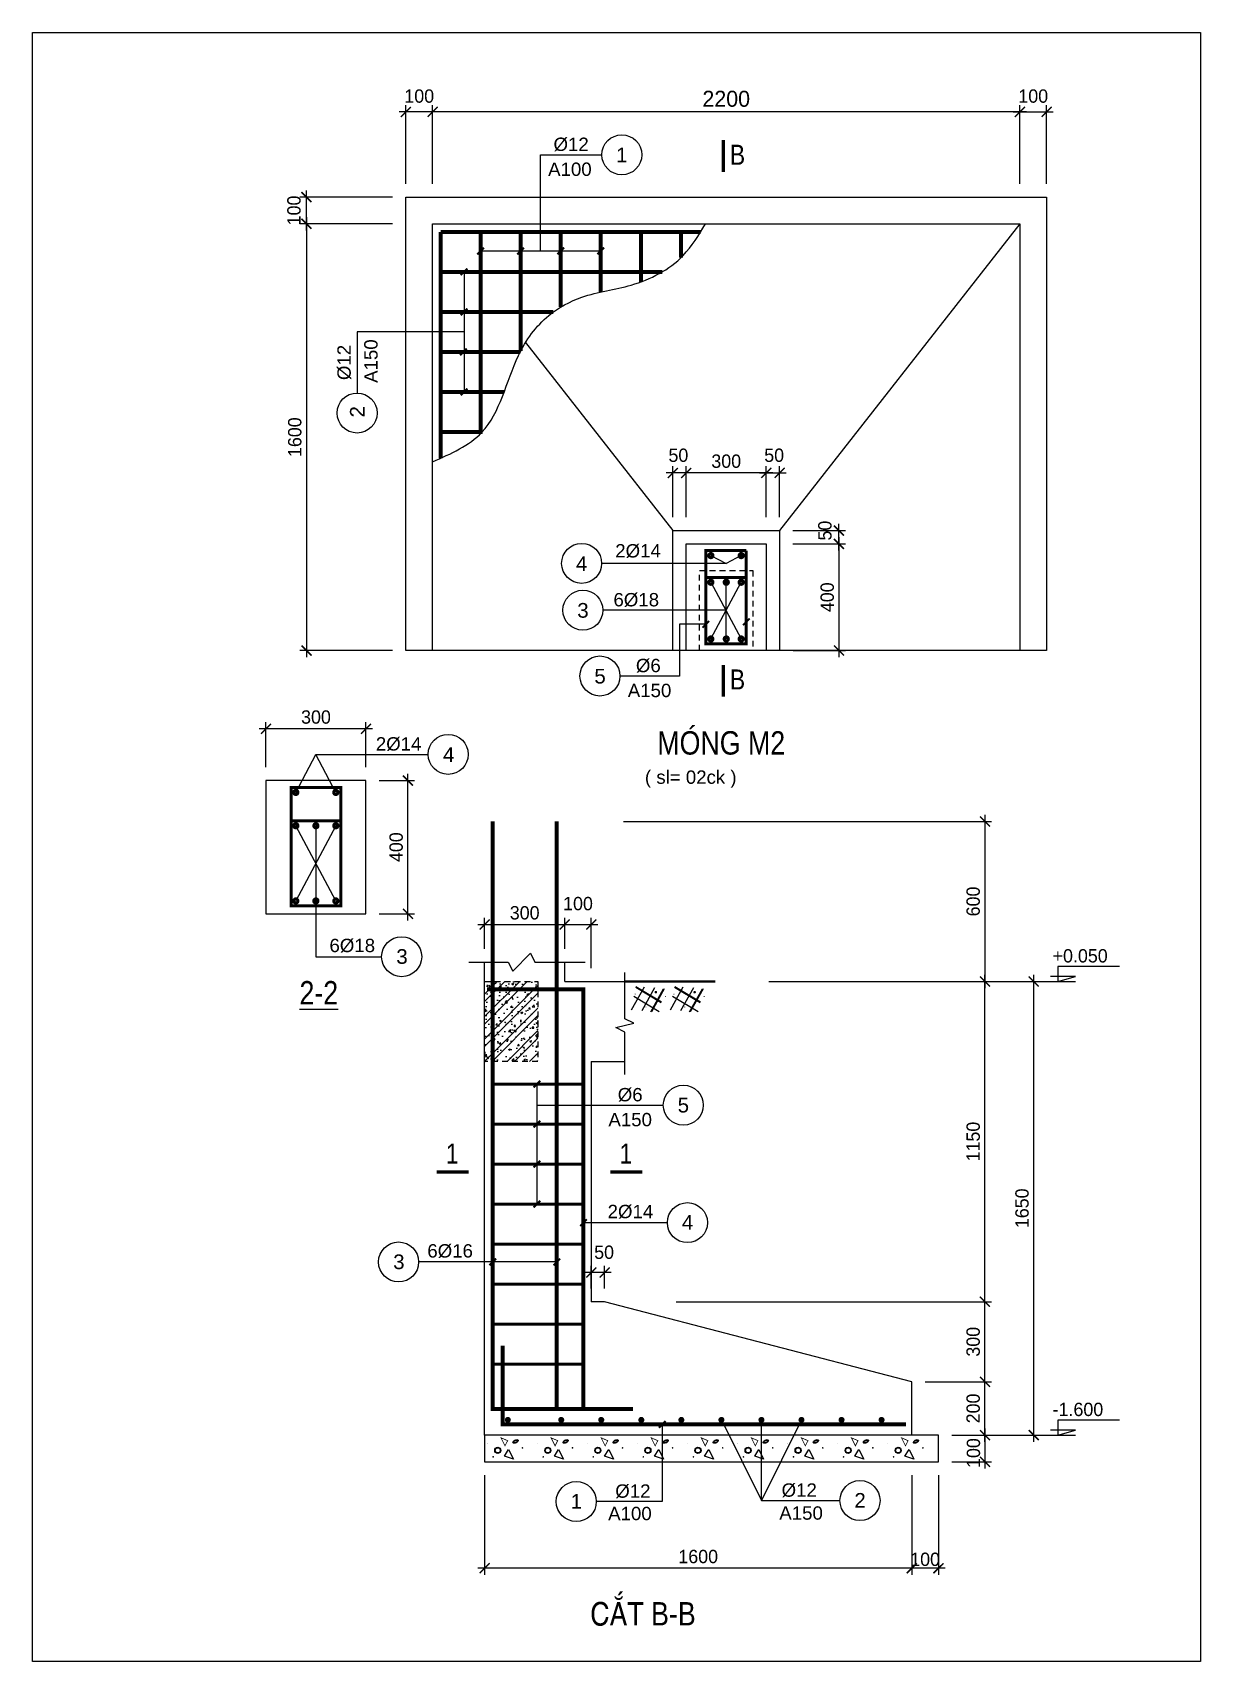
# Model space of a CAD drawing. Header units: millimetres. Extents: x -559287 to -299624, y 2351330 to 2655682.
# Drawn here: x -454812 to -437314, y 2588449 to 2612870 of the extents above; entities that cross this region are included whole.
import ezdxf
from ezdxf.enums import TextEntityAlignment as Align

# ---------------------------------------------------------------- set-up
doc = ezdxf.new("R2010")
doc.units = ezdxf.units.MM
doc.header["$LTSCALE"] = 10
doc.linetypes.add('HIDDEN', pattern=[0.3, 0.175, -0.125])
doc.linetypes.add('HIDDENX2', pattern=[0.75, 0.5, -0.25])
doc.layers.get('0').update_dxf_attribs({"lineweight": 20})
doc.layers.get('Defpoints').update_dxf_attribs({"lineweight": 20})
for name, color, linetype, lineweight in [('Dim', 251, 'Continuous', 15), ('Hatch', 137, 'Continuous', 5), ('Net khuat', 76, 'HIDDENX2', 15), ('Net manh', 8, 'Continuous', 13), ('Net thay', 4, 'Continuous', 25), ('Text', 54, 'Continuous', 25), ('Thep dai', 2, 'Continuous', 50), ('Thep doc', 140, 'Continuous', 60)]:
    doc.layers.add(name, color=color, linetype=linetype, lineweight=lineweight)
doc.layers.add('ththep', color=3, linetype='Continuous')
doc.styles.add('IN-NHO', font='VHELVEN.TTF', dxfattribs={"height": 200})
doc.styles.add('NGHIA5', font='arial_0.ttf', dxfattribs={"height": 180})
doc.styles.get("Standard").update_dxf_attribs({"font": 'nghia5.shx', "height": 200})
doc.styles.add('STYLE1-S1', font='VHARIALN.TTF')
doc.dimstyles.new('dim20', dxfattribs={"dimscale": 100, "dimtxt": 200, "dimasz": 1.5, "dimexe": 1, "dimexo": 2, "dimgap": 0.75, "dimtad": 1, "dimdec": 0, "dimlfac": 0.2, "dimzin": 0, "dimdsep": 46, "dimtxsty": 'Standard', "dimblk1": 'ARCHTICK', "dimblk2": 'ARCHTICK', "dimsah": 1, "dimcen": 0.09, "dimdle": 1, "dimclrd": 256, "dimclre": 256, "dimclrt": 54, "dimadec": 0, "dimazin": 0, "dimtfac": 1, "dimtdec": 0, "dimtofl": 0, "dimtmove": 2, "dimatfit": 3, "dimfxl": 0, "dimtolj": 1, "dimtzin": 0, "dimarcsym": 0})
doc.dimstyles.new('dim25', dxfattribs={"dimscale": 100, "dimtxt": 200, "dimasz": 1.5, "dimexe": 1, "dimexo": 2, "dimgap": 0.75, "dimtad": 1, "dimdec": 0, "dimlfac": 0.25, "dimzin": 0, "dimdsep": 46, "dimtxsty": 'Standard', "dimblk1": 'ARCHTICK', "dimblk2": 'ARCHTICK', "dimsah": 1, "dimcen": 0.09, "dimdle": 1, "dimclrd": 256, "dimclre": 256, "dimclrt": 54, "dimadec": 0, "dimazin": 0, "dimtfac": 1, "dimtdec": 0, "dimtofl": 0, "dimtmove": 2, "dimatfit": 3, "dimfxl": 0, "dimtolj": 1, "dimtzin": 0, "dimarcsym": 0})

msp = doc.modelspace()

# ---------------------------------------------------------------- texts
at = {"layer": 'Text', "ltscale": 3, "style": 'NGHIA5'}
for s, p in [('%%C12', (-446742.9, 2611095.3)), ('A100', (-446761.5, 2610721.3)), ('2%%C14', (-445740.6, 2605000.3)), ('6%%C18', (-445767, 2604267.5)), ('%%C6', (-445586.3, 2603280.8)), ('A150', (-445567.8, 2602906.8)), ('2%%C14', (-449327.5, 2602106.1)), ('6%%C18', (-450022.3, 2599083.6)), ('%%c6', (-445858.1, 2596846.6)), ('A150', (-445858.1, 2596472.6)), ('2%%C14', (-445854.6, 2595094.6)), ('6%%C16', (-448555.9, 2594504.9)), ('%%C12', (-445817.7, 2590903.5)), ('%%C12', (-443325.4, 2590918.3)), ('A100', (-445861.8, 2590567.1)), ('A150', (-443297.7, 2590574.4))]:
    msp.add_text(s, height=200, dxfattribs=at).set_placement(p, align=Align.CENTER)
at = {"layer": 'Text'}
for s, height, style, p in [('1', 220, 'IN-NHO', (-445984.2, 2611035.1)), ('B', 300, 'STYLE1-S1', (-444250.3, 2611038)), ('4', 220, 'IN-NHO', (-446584.4, 2604909.3)), ('3', 220, 'IN-NHO', (-446565.7, 2604207.6)), ('5', 220, 'IN-NHO', (-446309.9, 2603220.6)), ('B', 300, 'STYLE1-S1', (-444250.3, 2603171.2)), ('4', 220, 'IN-NHO', (-448577.1, 2602046.2)), ('3', 220, 'IN-NHO', (-449277, 2599018)), ('5', 220, 'IN-NHO', (-445061.7, 2596789.2)), ('1', 300, 'STYLE1-S1', (-448524.7, 2596063.6)), ('1', 300, 'STYLE1-S1', (-445922.2, 2596063.6)), ('4', 220, 'IN-NHO', (-444999.5, 2595030.4)), ('3', 220, 'IN-NHO', (-449323.8, 2594440.7)), ('1', 220, 'IN-NHO', (-446664.8, 2590849)), ('2', 220, 'IN-NHO', (-442413.7, 2590863.8)), ('c¾t B-B', 350, 'STYLE1-S1', (-445665.6, 2589163.4))]:
    msp.add_text(s, height=height, dxfattribs=dict(at, style=style)).set_placement(p, align=Align.MIDDLE_CENTER)
at = {"layer": 'Text', "ltscale": 3, "style": 'NGHIA5'}
for s, p in [('%%C12', (-450045.5, 2607924)), ('A150', (-449642.7, 2607944.7))]:
    msp.add_text(s, height=200, rotation=90, dxfattribs=at).set_placement(p, align=Align.CENTER)
at = {"layer": 'Text', "style": 'IN-NHO'}
msp.add_text('2', height=220, rotation=90, dxfattribs=at).set_placement((-449946.3, 2607184.7), align=Align.MIDDLE_CENTER)
at = {"layer": 'Text', "style": 'STYLE1-S1'}
for s, p in [('MãNG M2', (-445451.5, 2602045.7)), ('%%U2-2', (-450813, 2598299.8))]:
    msp.add_text(s, height=350, dxfattribs=at).set_placement(p)
at = {"layer": 'Text', "ltscale": 3, "style": 'NGHIA5'}
msp.add_text('( sl= 02ck )', height=200, dxfattribs=at).set_placement((-445637.4, 2601607.2))

# ---------------------------------------------------------------- blocks, each defined once
blk = doc.blocks.new('_ARCHTICK')
at = {"color": 0, "linetype": 'ByBlock', "const_width": 0.15}
blk.add_lwpolyline([(-0.5, -0.5), (0.5, 0.5)], dxfattribs=at)
blk = doc.blocks.new('*D69')
at = {"layer": 'Defpoints', "color": 0, "transparency": 16777216}
for p in [(-446441, 2599497), (-446839, 2598932), (-446441, 2598644)]:
    blk.add_point(p, dxfattribs=at)
at = {"layer": 'Dim', "lineweight": -2, "transparency": 16777216}
for p, q in [((-446839, 2599132), (-446839, 2599597)), ((-446441, 2598844), (-446441, 2599597)), ((-446939, 2599497), (-446341, 2599497))]:
    blk.add_line(p, q, dxfattribs=at)
at = {"layer": 'Dim', "lineweight": -2, "transparency": 16777216, "xscale": 150, "yscale": 150, "zscale": 150, "rotation": 180}
blk.add_blockref('_ARCHTICK', (-446839, 2599497), dxfattribs=at)
at = {"layer": 'Dim', "lineweight": -2, "transparency": 16777216, "xscale": 150, "yscale": 150, "zscale": 150}
blk.add_blockref('_ARCHTICK', (-446441, 2599497), dxfattribs=at)
at = {"layer": 'Dim', "color": 54, "transparency": 16777216, "insert": (-446640, 2599810), "char_height": 200, "attachment_point": 5}
blk.add_mtext('\\A1;100', dxfattribs=at)
blk = doc.blocks.new('*D70')
at = {"layer": 'Defpoints', "color": 0, "transparency": 16777216}
for p in [(-441639, 2591442), (-441239, 2591444), (-441639, 2589846)]:
    blk.add_point(p, dxfattribs=at)
at = {"layer": 'Dim', "lineweight": -2, "transparency": 16777216}
for p, q in [((-441639, 2591242), (-441639, 2589746)), ((-441239, 2591244), (-441239, 2589746)), ((-441139, 2589846), (-441739, 2589846))]:
    blk.add_line(p, q, dxfattribs=at)
at = {"layer": 'Dim', "lineweight": -2, "transparency": 16777216, "xscale": 150, "yscale": 150, "zscale": 150, "rotation": 180}
blk.add_blockref('_ARCHTICK', (-441639, 2589846), dxfattribs=at)
at = {"layer": 'Dim', "lineweight": -2, "transparency": 16777216, "xscale": 150, "yscale": 150, "zscale": 150}
blk.add_blockref('_ARCHTICK', (-441239, 2589846), dxfattribs=at)
at = {"layer": 'Dim', "color": 54, "transparency": 16777216, "insert": (-441439, 2589979), "char_height": 200, "attachment_point": 5}
blk.add_mtext('\\A1;100', dxfattribs=at)
blk = doc.blocks.new('BT')
for p, q in [((262, 50), (324, 149)), ((396, 5), (262, 50)), ((324, 149), (396, 5))]:
    blk.add_line(p, q)
for points, const_width in [([(5, 241, 1), (8, 241, 1)], 3.75), ([(87, 40, 1), (99, 40, 1)], 12), ([(340, 103, 1), (344, 103, 1)], 4.5), ([(526, 175, 1), (538, 175, 1)], 12)]:
    blk.add_lwpolyline(points, format="xyb", close=True, dxfattribs=dict(const_width=const_width))
at = {"const_width": 12}
blk.add_lwpolyline([(310, 283), (211, 326), (271, 206)], close=True, dxfattribs=at)
for radius in [45.2, 38.5]:
    blk.add_circle((162, 138), radius)
blk.add_ellipse((428, 271), major_axis=(-37.3, -20.2), ratio=0.497787)
blk.add_open_spline([(396, 254), (396, 253), (396, 253), (397, 252), (397, 252), (398, 251), (399, 251), (400, 250), (401, 250), (403, 250), (405, 249), (409, 249), (411, 250), (415, 250), (417, 251), (422, 252), (425, 253), (431, 255), (434, 257), (441, 261), (444, 263), (450, 268), (452, 270), (456, 274), (457, 276), (459, 280), (459, 281), (460, 283), (460, 284), (460, 286), (460, 286), (460, 288), (460, 288), (459, 289), (459, 289), (458, 290), (458, 290), (456, 291), (455, 291), (453, 292), (452, 292), (449, 292), (448, 292), (444, 292), (441, 292), (435, 290), (432, 289), (426, 287), (423, 286), (417, 283), (415, 281), (409, 277), (407, 275), (403, 271), (401, 269), (398, 265), (397, 264), (396, 261), (395, 259), (395, 257), (395, 257), (395, 255), (395, 255), (395, 254), (395, 254), (396, 254)], degree=3, knots=[0, 0, 0, 0, 0.131907, 0.131907, 0.263815, 0.263815, 0.395722, 0.395722, 0.52763, 0.52763, 0.73326, 0.73326, 0.938891, 0.938891, 1.144522, 1.144522, 1.350153, 1.350153, 1.646415, 1.646415, 1.942677, 1.942677, 2.238939, 2.238939, 2.460524, 2.460524, 2.682109, 2.682109, 2.84127, 2.84127, 3.000431, 3.000431, 3.159592, 3.159592, 3.318753, 3.318753, 3.477915, 3.477915, 3.637076, 3.637076, 3.796237, 3.796237, 3.955398, 3.955398, 4.208709, 4.208709, 4.462021, 4.462021, 4.715332, 4.715332, 4.968644, 4.968644, 5.221955, 5.221955, 5.475266, 5.475266, 5.685507, 5.685507, 5.895747, 5.895747, 6.046537, 6.046537, 6.197327, 6.197327, 6.283185, 6.283185, 6.283185, 6.283185])
blk = doc.blocks.new('*D71')
at = {"layer": 'Defpoints', "color": 0, "transparency": 16777216}
for p in [(-448039, 2591442), (-441639, 2591442), (-448039, 2589846)]:
    blk.add_point(p, dxfattribs=at)
at = {"layer": 'Dim', "lineweight": -2, "transparency": 16777216}
for p, q in [((-448039, 2591242), (-448039, 2589746)), ((-441639, 2591242), (-441639, 2589746)), ((-441539, 2589846), (-448139, 2589846))]:
    blk.add_line(p, q, dxfattribs=at)
at = {"layer": 'Dim', "lineweight": -2, "transparency": 16777216, "xscale": 150, "yscale": 150, "zscale": 150, "rotation": 180}
blk.add_blockref('_ARCHTICK', (-448039, 2589846), dxfattribs=at)
at = {"layer": 'Dim', "lineweight": -2, "transparency": 16777216, "xscale": 150, "yscale": 150, "zscale": 150}
blk.add_blockref('_ARCHTICK', (-441639, 2589846), dxfattribs=at)
at = {"layer": 'Dim', "color": 54, "transparency": 16777216, "insert": (-444839, 2590021), "char_height": 200, "attachment_point": 5}
blk.add_mtext('\\A1;1600', dxfattribs=at)
blk = doc.blocks.new('*D72')
at = {"layer": 'Defpoints', "color": 0, "transparency": 16777216}
for p in [(-446839, 2599497), (-448039, 2598932), (-446839, 2598932)]:
    blk.add_point(p, dxfattribs=at)
at = {"layer": 'Dim', "lineweight": -2, "transparency": 16777216}
for p, q in [((-448039, 2599132), (-448039, 2599597)), ((-446839, 2599132), (-446839, 2599597)), ((-448139, 2599497), (-446739, 2599497))]:
    blk.add_line(p, q, dxfattribs=at)
at = {"layer": 'Dim', "lineweight": -2, "transparency": 16777216, "xscale": 150, "yscale": 150, "zscale": 150, "rotation": 180}
blk.add_blockref('_ARCHTICK', (-448039, 2599497), dxfattribs=at)
at = {"layer": 'Dim', "lineweight": -2, "transparency": 16777216, "xscale": 150, "yscale": 150, "zscale": 150}
blk.add_blockref('_ARCHTICK', (-446839, 2599497), dxfattribs=at)
at = {"layer": 'Dim', "color": 54, "transparency": 16777216, "insert": (-447439, 2599672), "char_height": 200, "attachment_point": 5}
blk.add_mtext('\\A1;300', dxfattribs=at)
blk = doc.blocks.new('*D73')
at = {"layer": 'Defpoints', "color": 0, "transparency": 16777216}
for p in [(-443981, 2598643), (-439811, 2598643), (-441239, 2591842)]:
    blk.add_point(p, dxfattribs=at)
at = {"layer": 'Dim', "lineweight": -2, "transparency": 16777216}
for p, q in [((-443781, 2598643), (-439711, 2598643)), ((-439811, 2591742), (-439811, 2598743)), ((-441039, 2591842), (-439711, 2591842))]:
    blk.add_line(p, q, dxfattribs=at)
at = {"layer": 'Dim', "lineweight": -2, "transparency": 16777216, "xscale": 150, "yscale": 150, "zscale": 150}
for p, rotation in [((-439811, 2598643), 90), ((-439811, 2591842), 270)]:
    blk.add_blockref('_ARCHTICK', p, dxfattribs=dict(at, rotation=rotation))
at = {"layer": 'Dim', "color": 54, "transparency": 16777216, "insert": (-439986, 2595243), "char_height": 200, "attachment_point": 5, "rotation": 90}
blk.add_mtext('\\A1;1650', dxfattribs=at)
blk = doc.blocks.new('*D74')
at = {"layer": 'Defpoints', "color": 0, "transparency": 16777216}
for p in [(-443981, 2598643), (-440543, 2598643), (-445371, 2593842)]:
    blk.add_point(p, dxfattribs=at)
at = {"layer": 'Dim', "lineweight": -2, "transparency": 16777216}
for p, q in [((-443781, 2598643), (-440443, 2598643)), ((-440543, 2593742), (-440543, 2598743)), ((-445171, 2593842), (-440443, 2593842))]:
    blk.add_line(p, q, dxfattribs=at)
at = {"layer": 'Dim', "lineweight": -2, "transparency": 16777216, "xscale": 150, "yscale": 150, "zscale": 150}
for p, rotation in [((-440543, 2598643), 90), ((-440543, 2593842), 270)]:
    blk.add_blockref('_ARCHTICK', p, dxfattribs=dict(at, rotation=rotation))
at = {"layer": 'Dim', "color": 54, "transparency": 16777216, "insert": (-440718, 2596243), "char_height": 200, "attachment_point": 5, "rotation": 90}
blk.add_mtext('\\A1;1150', dxfattribs=at)
blk = doc.blocks.new('*D75')
at = {"layer": 'Defpoints', "color": 0, "transparency": 16777216}
for p in [(-445371, 2593842), (-440543, 2593842), (-441640, 2592642)]:
    blk.add_point(p, dxfattribs=at)
at = {"layer": 'Dim', "lineweight": -2, "transparency": 16777216}
for p, q in [((-445171, 2593842), (-440443, 2593842)), ((-440543, 2592542), (-440543, 2593942)), ((-441440, 2592642), (-440443, 2592642))]:
    blk.add_line(p, q, dxfattribs=at)
at = {"layer": 'Dim', "lineweight": -2, "transparency": 16777216, "xscale": 150, "yscale": 150, "zscale": 150}
for p, rotation in [((-440543, 2593842), 90), ((-440543, 2592642), 270)]:
    blk.add_blockref('_ARCHTICK', p, dxfattribs=dict(at, rotation=rotation))
at = {"layer": 'Dim', "color": 54, "transparency": 16777216, "insert": (-440718, 2593242), "char_height": 200, "attachment_point": 5, "rotation": 90}
blk.add_mtext('\\A1;300', dxfattribs=at)
blk = doc.blocks.new('*D76')
at = {"layer": 'Defpoints', "color": 0, "transparency": 16777216}
for p in [(-441640, 2592642), (-440543, 2592642), (-441239, 2591842)]:
    blk.add_point(p, dxfattribs=at)
at = {"layer": 'Dim', "lineweight": -2, "transparency": 16777216}
for p, q in [((-441440, 2592642), (-440443, 2592642)), ((-440543, 2591742), (-440543, 2592742)), ((-441039, 2591842), (-440443, 2591842))]:
    blk.add_line(p, q, dxfattribs=at)
at = {"layer": 'Dim', "lineweight": -2, "transparency": 16777216, "xscale": 150, "yscale": 150, "zscale": 150}
for p, rotation in [((-440543, 2592642), 90), ((-440543, 2591842), 270)]:
    blk.add_blockref('_ARCHTICK', p, dxfattribs=dict(at, rotation=rotation))
at = {"layer": 'Dim', "color": 54, "transparency": 16777216, "insert": (-440718, 2592242), "char_height": 200, "attachment_point": 5, "rotation": 90}
blk.add_mtext('\\A1;200', dxfattribs=at)
blk = doc.blocks.new('*D77')
at = {"layer": 'Defpoints', "color": 0, "transparency": 16777216}
for p in [(-441239, 2591842), (-441239, 2591442), (-440543, 2591442)]:
    blk.add_point(p, dxfattribs=at)
at = {"layer": 'Dim', "lineweight": -2, "transparency": 16777216}
for p, q in [((-441039, 2591842), (-440443, 2591842)), ((-440543, 2591942), (-440543, 2591342)), ((-441039, 2591442), (-440443, 2591442))]:
    blk.add_line(p, q, dxfattribs=at)
at = {"layer": 'Dim', "lineweight": -2, "transparency": 16777216, "xscale": 150, "yscale": 150, "zscale": 150}
for p, rotation in [((-440543, 2591842), 90), ((-440543, 2591442), 270)]:
    blk.add_blockref('_ARCHTICK', p, dxfattribs=dict(at, rotation=rotation))
at = {"layer": 'Dim', "color": 54, "transparency": 16777216, "insert": (-440714, 2591573), "char_height": 200, "attachment_point": 5, "rotation": 90}
blk.add_mtext('\\A1;100', dxfattribs=at)
blk = doc.blocks.new('A$C17747A8B')
blk.add_line((0, 0), (525, 0))
blk.add_lwpolyline([(1183, 225), (263, 225), (263, 0), (525, 75), (150, 75)])
at = {"layer": 'Text'}
blk.add_attdef('+3.900', (183, 286), '', height=180, dxfattribs=at)
blk = doc.blocks.new('*D78')
at = {"layer": 'Defpoints', "color": 0, "transparency": 16777216}
for p in [(-446441, 2594280), (-446441, 2593842), (-446241, 2593842)]:
    blk.add_point(p, dxfattribs=at)
at = {"layer": 'Dim', "lineweight": -2, "transparency": 16777216}
for p, q in [((-446141, 2594280), (-446541, 2594280)), ((-446441, 2594042), (-446441, 2594380)), ((-446241, 2594042), (-446241, 2594380))]:
    blk.add_line(p, q, dxfattribs=at)
at = {"layer": 'Dim', "lineweight": -2, "transparency": 16777216, "xscale": 150, "yscale": 150, "zscale": 150, "rotation": 180}
blk.add_blockref('_ARCHTICK', (-446441, 2594280), dxfattribs=at)
at = {"layer": 'Dim', "lineweight": -2, "transparency": 16777216, "xscale": 150, "yscale": 150, "zscale": 150}
blk.add_blockref('_ARCHTICK', (-446241, 2594280), dxfattribs=at)
at = {"layer": 'Dim', "color": 54, "transparency": 16777216, "insert": (-446249, 2594583), "char_height": 200, "attachment_point": 5}
blk.add_mtext('\\A1;50', dxfattribs=at)
blk = doc.blocks.new('Dat')
for p, q in [((100, 50), (350, 500)), ((180, 495), (680, 195)), ((186, 507), (686, 207)), ((306, 36), (556, 486)), ((475, 11), (725, 461)), ((494, 15), (744, 465)), ((141, 317), (641, 17))]:
    blk.add_line(p, q)
for points, const_width in [([(166, 358, 1), (176, 358, 1)], 10), ([(561, 394, 1), (586, 394, 1)], 25), ([(754, 310, 1), (764, 310, 1)], 10), ([(376, 105, 1), (386, 105, 1)], 10)]:
    blk.add_lwpolyline(points, format="xyb", close=True, dxfattribs=dict(const_width=const_width))
blk = doc.blocks.new('*D79')
at = {"layer": 'Defpoints', "color": 0, "transparency": 16777216}
for p in [(-446158, 2601042), (-443981, 2598643), (-440543, 2598643)]:
    blk.add_point(p, dxfattribs=at)
at = {"layer": 'Dim', "lineweight": -2, "transparency": 16777216}
for p, q in [((-440543, 2601142), (-440543, 2598543)), ((-445958, 2601042), (-440443, 2601042)), ((-443781, 2598643), (-440443, 2598643))]:
    blk.add_line(p, q, dxfattribs=at)
at = {"layer": 'Dim', "lineweight": -2, "transparency": 16777216, "xscale": 150, "yscale": 150, "zscale": 150}
for p, rotation in [((-440543, 2601042), 90), ((-440543, 2598643), 270)]:
    blk.add_blockref('_ARCHTICK', p, dxfattribs=dict(at, rotation=rotation))
at = {"layer": 'Dim', "color": 54, "transparency": 16777216, "insert": (-440718, 2599843), "char_height": 200, "attachment_point": 5, "rotation": 90}
blk.add_mtext('\\A1;600', dxfattribs=at)
blk = doc.blocks.new('*D80')
at = {"layer": 'Defpoints', "color": 0, "transparency": 16777216}
for p in [(-448819, 2611681), (-448819, 2610403), (-440019, 2610403)]:
    blk.add_point(p, dxfattribs=at)
at = {"layer": 'Dim', "lineweight": -2, "transparency": 16777216}
for p, q in [((-439919, 2611681), (-448919, 2611681)), ((-448819, 2610603), (-448819, 2611781)), ((-440019, 2610603), (-440019, 2611781))]:
    blk.add_line(p, q, dxfattribs=at)
at = {"layer": 'Dim', "lineweight": -2, "transparency": 16777216, "xscale": 150, "yscale": 150, "zscale": 150, "rotation": 180}
blk.add_blockref('_ARCHTICK', (-448819, 2611681), dxfattribs=at)
at = {"layer": 'Dim', "lineweight": -2, "transparency": 16777216, "xscale": 150, "yscale": 150, "zscale": 150}
blk.add_blockref('_ARCHTICK', (-440019, 2611681), dxfattribs=at)
at = {"layer": 'Dim', "color": 54, "transparency": 16777216, "insert": (-444419, 2611876), "char_height": 200, "attachment_point": 5}
blk.add_mtext('\\A1;{\\H1.2x;2200}', dxfattribs=at)
blk = doc.blocks.new('*D81')
at = {"layer": 'Defpoints', "color": 0, "transparency": 16777216}
for p in [(-450708, 2610403), (-449219, 2610403), (-449219, 2610003)]:
    blk.add_point(p, dxfattribs=at)
at = {"layer": 'Dim', "lineweight": -2, "transparency": 16777216}
for p, q in [((-449419, 2610403), (-450808, 2610403)), ((-450708, 2609903), (-450708, 2610503)), ((-449419, 2610003), (-450808, 2610003))]:
    blk.add_line(p, q, dxfattribs=at)
at = {"layer": 'Dim', "lineweight": -2, "transparency": 16777216, "xscale": 150, "yscale": 150, "zscale": 150}
for p, rotation in [((-450708, 2610403), 90), ((-450708, 2610003), 270)]:
    blk.add_blockref('_ARCHTICK', p, dxfattribs=dict(at, rotation=rotation))
at = {"layer": 'Dim', "color": 54, "transparency": 16777216, "insert": (-450895, 2610203), "char_height": 200, "attachment_point": 5, "rotation": 90}
blk.add_mtext('\\A1;100', dxfattribs=at)
blk = doc.blocks.new('*D82')
at = {"layer": 'Defpoints', "color": 0, "transparency": 16777216}
for p in [(-449219, 2611681), (-449219, 2610403), (-448819, 2610403)]:
    blk.add_point(p, dxfattribs=at)
at = {"layer": 'Dim', "lineweight": -2, "transparency": 16777216}
for p, q in [((-448719, 2611681), (-449319, 2611681)), ((-449219, 2610603), (-449219, 2611781)), ((-448819, 2610603), (-448819, 2611781))]:
    blk.add_line(p, q, dxfattribs=at)
at = {"layer": 'Dim', "lineweight": -2, "transparency": 16777216, "xscale": 150, "yscale": 150, "zscale": 150, "rotation": 180}
blk.add_blockref('_ARCHTICK', (-449219, 2611681), dxfattribs=at)
at = {"layer": 'Dim', "lineweight": -2, "transparency": 16777216, "xscale": 150, "yscale": 150, "zscale": 150}
blk.add_blockref('_ARCHTICK', (-448819, 2611681), dxfattribs=at)
at = {"layer": 'Dim', "color": 54, "transparency": 16777216, "insert": (-449019, 2611917), "char_height": 200, "attachment_point": 5}
blk.add_mtext('\\A1;100', dxfattribs=at)
blk = doc.blocks.new('*D83')
at = {"layer": 'Defpoints', "color": 0, "transparency": 16777216}
for p in [(-450236, 2610003), (-450708, 2603605), (-449219, 2603605)]:
    blk.add_point(p, dxfattribs=at)
at = {"layer": 'Dim', "lineweight": -2, "transparency": 16777216}
for p, q in [((-450708, 2610103), (-450708, 2603505)), ((-450436, 2610003), (-450808, 2610003)), ((-449419, 2603605), (-450808, 2603605))]:
    blk.add_line(p, q, dxfattribs=at)
at = {"layer": 'Dim', "lineweight": -2, "transparency": 16777216, "xscale": 150, "yscale": 150, "zscale": 150}
for p, rotation in [((-450708, 2610003), 90), ((-450708, 2603605), 270)]:
    blk.add_blockref('_ARCHTICK', p, dxfattribs=dict(at, rotation=rotation))
at = {"layer": 'Dim', "color": 54, "transparency": 16777216, "insert": (-450883, 2606804), "char_height": 200, "attachment_point": 5, "rotation": 90}
blk.add_mtext('\\A1;1600', dxfattribs=at)
blk = doc.blocks.new('*D84')
at = {"layer": 'Defpoints', "color": 0, "ltscale": 3, "transparency": 16777216}
for p in [(-443619, 2605203), (-443615, 2603605), (-442730, 2603605)]:
    blk.add_point(p, dxfattribs=at)
at = {"layer": 'Dim', "lineweight": -2, "ltscale": 3, "transparency": 16777216}
for p, q in [((-442730, 2605303), (-442730, 2603505)), ((-443419, 2605203), (-442630, 2605203)), ((-443415, 2603605), (-442630, 2603605))]:
    blk.add_line(p, q, dxfattribs=at)
at = {"layer": 'Dim', "lineweight": -2, "ltscale": 3, "transparency": 16777216, "xscale": 150, "yscale": 150, "zscale": 150}
for p, rotation in [((-442730, 2605203), 90), ((-442730, 2603605), 270)]:
    blk.add_blockref('_ARCHTICK', p, dxfattribs=dict(at, rotation=rotation))
at = {"layer": 'Dim', "color": 54, "ltscale": 3, "transparency": 16777216, "insert": (-442905, 2604404), "char_height": 200, "attachment_point": 5, "rotation": 90}
blk.add_mtext('\\A1;400', dxfattribs=at)
blk = doc.blocks.new('*D85')
at = {"layer": 'Defpoints', "color": 0, "ltscale": 3, "transparency": 16777216}
for p in [(-443619, 2605403), (-442730, 2605403), (-443619, 2605203)]:
    blk.add_point(p, dxfattribs=at)
at = {"layer": 'Dim', "lineweight": -2, "ltscale": 3, "transparency": 16777216}
for p, q in [((-442730, 2605103), (-442730, 2605503)), ((-443419, 2605403), (-442630, 2605403)), ((-443419, 2605203), (-442630, 2605203))]:
    blk.add_line(p, q, dxfattribs=at)
at = {"layer": 'Dim', "lineweight": -2, "ltscale": 3, "transparency": 16777216, "xscale": 150, "yscale": 150, "zscale": 150}
for p, rotation in [((-442730, 2605403), 90), ((-442730, 2605203), 270)]:
    blk.add_blockref('_ARCHTICK', p, dxfattribs=dict(at, rotation=rotation))
at = {"layer": 'Dim', "color": 54, "ltscale": 3, "transparency": 16777216, "insert": (-442940, 2605403), "char_height": 200, "attachment_point": 5, "rotation": 90}
blk.add_mtext('\\A1;50', dxfattribs=at)
blk = doc.blocks.new('*D86')
at = {"layer": 'Defpoints', "color": 0, "ltscale": 3, "transparency": 16777216}
for p in [(-445019, 2606268), (-445019, 2605403), (-443819, 2605403)]:
    blk.add_point(p, dxfattribs=at)
at = {"layer": 'Dim', "lineweight": -2, "ltscale": 3, "transparency": 16777216}
for p, q in [((-443719, 2606268), (-445119, 2606268)), ((-445019, 2605603), (-445019, 2606368)), ((-443819, 2605603), (-443819, 2606368))]:
    blk.add_line(p, q, dxfattribs=at)
at = {"layer": 'Dim', "lineweight": -2, "ltscale": 3, "transparency": 16777216, "xscale": 150, "yscale": 150, "zscale": 150, "rotation": 180}
blk.add_blockref('_ARCHTICK', (-445019, 2606268), dxfattribs=at)
at = {"layer": 'Dim', "lineweight": -2, "ltscale": 3, "transparency": 16777216, "xscale": 150, "yscale": 150, "zscale": 150}
blk.add_blockref('_ARCHTICK', (-443819, 2606268), dxfattribs=at)
at = {"layer": 'Dim', "color": 54, "ltscale": 3, "transparency": 16777216, "insert": (-444419, 2606443), "char_height": 200, "attachment_point": 5}
blk.add_mtext('\\A1;300', dxfattribs=at)
blk = doc.blocks.new('*D87')
at = {"layer": 'Defpoints', "color": 0, "ltscale": 3, "transparency": 16777216}
for p in [(-443619, 2606268), (-443819, 2605403), (-443619, 2605403)]:
    blk.add_point(p, dxfattribs=at)
at = {"layer": 'Dim', "lineweight": -2, "ltscale": 3, "transparency": 16777216}
for p, q in [((-443919, 2606268), (-443519, 2606268)), ((-443819, 2605603), (-443819, 2606368)), ((-443619, 2605603), (-443619, 2606368))]:
    blk.add_line(p, q, dxfattribs=at)
at = {"layer": 'Dim', "lineweight": -2, "ltscale": 3, "transparency": 16777216, "xscale": 150, "yscale": 150, "zscale": 150, "rotation": 180}
blk.add_blockref('_ARCHTICK', (-443819, 2606268), dxfattribs=at)
at = {"layer": 'Dim', "lineweight": -2, "ltscale": 3, "transparency": 16777216, "xscale": 150, "yscale": 150, "zscale": 150}
blk.add_blockref('_ARCHTICK', (-443619, 2606268), dxfattribs=at)
at = {"layer": 'Dim', "color": 54, "ltscale": 3, "transparency": 16777216, "insert": (-443701, 2606532), "char_height": 200, "attachment_point": 5}
blk.add_mtext('\\A1;50', dxfattribs=at)
blk = doc.blocks.new('*D88')
at = {"layer": 'Defpoints', "color": 0, "ltscale": 3, "transparency": 16777216}
for p in [(-445219, 2606268), (-445219, 2605403), (-445019, 2605403)]:
    blk.add_point(p, dxfattribs=at)
at = {"layer": 'Dim', "lineweight": -2, "ltscale": 3, "transparency": 16777216}
for p, q in [((-444919, 2606268), (-445319, 2606268)), ((-445219, 2605603), (-445219, 2606368)), ((-445019, 2605603), (-445019, 2606368))]:
    blk.add_line(p, q, dxfattribs=at)
at = {"layer": 'Dim', "lineweight": -2, "ltscale": 3, "transparency": 16777216, "xscale": 150, "yscale": 150, "zscale": 150, "rotation": 180}
blk.add_blockref('_ARCHTICK', (-445219, 2606268), dxfattribs=at)
at = {"layer": 'Dim', "lineweight": -2, "ltscale": 3, "transparency": 16777216, "xscale": 150, "yscale": 150, "zscale": 150}
blk.add_blockref('_ARCHTICK', (-445019, 2606268), dxfattribs=at)
at = {"layer": 'Dim', "color": 54, "ltscale": 3, "transparency": 16777216, "insert": (-445136, 2606532), "char_height": 200, "attachment_point": 5}
blk.add_mtext('\\A1;50', dxfattribs=at)
blk = doc.blocks.new('*D89')
at = {"layer": 'Defpoints', "color": 0, "transparency": 16777216}
for p in [(-439619, 2611681), (-440019, 2610403), (-439619, 2610403)]:
    blk.add_point(p, dxfattribs=at)
at = {"layer": 'Dim', "lineweight": -2, "transparency": 16777216}
for p, q in [((-440119, 2611681), (-439519, 2611681)), ((-440019, 2610603), (-440019, 2611781)), ((-439619, 2610603), (-439619, 2611781))]:
    blk.add_line(p, q, dxfattribs=at)
at = {"layer": 'Dim', "lineweight": -2, "transparency": 16777216, "xscale": 150, "yscale": 150, "zscale": 150, "rotation": 180}
blk.add_blockref('_ARCHTICK', (-440019, 2611681), dxfattribs=at)
at = {"layer": 'Dim', "lineweight": -2, "transparency": 16777216, "xscale": 150, "yscale": 150, "zscale": 150}
blk.add_blockref('_ARCHTICK', (-439619, 2611681), dxfattribs=at)
at = {"layer": 'Dim', "color": 54, "transparency": 16777216, "insert": (-439819, 2611917), "char_height": 200, "attachment_point": 5}
blk.add_mtext('\\A1;100', dxfattribs=at)
blk = doc.blocks.new('*D90')
at = {"layer": 'Defpoints', "color": 0, "ltscale": 3, "transparency": 16777216}
for p in [(-451315, 2602432), (-451315, 2601656), (-449817, 2601656)]:
    blk.add_point(p, dxfattribs=at)
at = {"layer": 'Dim', "lineweight": -2, "ltscale": 3, "transparency": 16777216}
for p, q in [((-451315, 2601856), (-451315, 2602532)), ((-449817, 2601856), (-449817, 2602532)), ((-449717, 2602432), (-451415, 2602432))]:
    blk.add_line(p, q, dxfattribs=at)
at = {"layer": 'Dim', "lineweight": -2, "ltscale": 3, "transparency": 16777216, "xscale": 150, "yscale": 150, "zscale": 150, "rotation": 180}
blk.add_blockref('_ARCHTICK', (-451315, 2602432), dxfattribs=at)
at = {"layer": 'Dim', "lineweight": -2, "ltscale": 3, "transparency": 16777216, "xscale": 150, "yscale": 150, "zscale": 150}
blk.add_blockref('_ARCHTICK', (-449817, 2602432), dxfattribs=at)
at = {"layer": 'Dim', "color": 54, "ltscale": 3, "transparency": 16777216, "insert": (-450566, 2602607), "char_height": 200, "attachment_point": 5}
blk.add_mtext('\\A1;300', dxfattribs=at)
blk = doc.blocks.new('*D91')
at = {"layer": 'Defpoints', "color": 0, "ltscale": 3, "transparency": 16777216}
for p in [(-449817, 2601656), (-449189, 2601656), (-449817, 2599658)]:
    blk.add_point(p, dxfattribs=at)
at = {"layer": 'Dim', "lineweight": -2, "ltscale": 3, "transparency": 16777216}
for p, q in [((-449617, 2601656), (-449089, 2601656)), ((-449189, 2599558), (-449189, 2601756)), ((-449617, 2599658), (-449089, 2599658))]:
    blk.add_line(p, q, dxfattribs=at)
at = {"layer": 'Dim', "lineweight": -2, "ltscale": 3, "transparency": 16777216, "xscale": 150, "yscale": 150, "zscale": 150}
for p, rotation in [((-449189, 2601656), 90), ((-449189, 2599658), 270)]:
    blk.add_blockref('_ARCHTICK', p, dxfattribs=dict(at, rotation=rotation))
at = {"layer": 'Dim', "color": 54, "ltscale": 3, "transparency": 16777216, "insert": (-449364, 2600657), "char_height": 200, "attachment_point": 5, "rotation": 90}
blk.add_mtext('\\A1;400', dxfattribs=at)

# ---------------------------------------------------------------- dimensions: what is measured, and where the dimension line sits
at = {"layer": 'Dim'}
for base, p1, p2, angle, picture, middle in [((-449218.5, 2611681.4), (-448818.5, 2610402.7), (-449218.5, 2610402.7), 180, '*D82', (-449018.5, 2611917.3)), ((-450707.9, 2610402.7), (-449218.5, 2610002.7), (-449218.5, 2610402.7), 90, '*D81', (-450895.2, 2610202.7)), ((-440543, 2591442.4), (-441239.5, 2591842.4), (-441239.5, 2591442.4), 90, '*D77', (-440714.3, 2591572.8)), ((-441639.5, 2589846.1), (-441239.5, 2591443.5), (-441639.5, 2591442.4), 180, '*D70', (-441439.5, 2589978.9))]:
    dim = msp.add_linear_dim(base=base, p1=p1, p2=p2, angle=angle, dimstyle='dim25', dxfattribs=at)
    dim.commit()
    dim.dimension.update_dxf_attribs({"geometry": picture, "text_midpoint": middle, "dimtype": 160})
for base, p1, p2, picture, middle in [((-439618.5, 2611681.4), (-440018.5, 2610402.7), (-439618.5, 2610402.7), '*D89', (-439818.5, 2611917.3)), ((-446441.5, 2594280.2), (-446241.5, 2593842.4), (-446441.5, 2593842.4), '*D78', (-446249.5, 2594582.7))]:
    dim = msp.add_linear_dim(base=base, p1=p1, p2=p2, dimstyle='dim25', dxfattribs=at)
    dim.commit()
    dim.dimension.update_dxf_attribs({"geometry": picture, "text_midpoint": middle, "dimtype": 160})
for base, p1, p2, angle, text, picture, middle in [((-448818.5, 2611681.4), (-440018.5, 2610402.7), (-448818.5, 2610402.7), 180, '{\\H1.2x;<>}', '*D80', (-444418.5, 2611876.4)), ((-440543, 2598643.1), (-445370.7, 2593842.4), (-443981.4, 2598643.1), 90, '1150', '*D74', (-440718, 2596242.8)), ((-439811.2, 2598643.1), (-441239.5, 2591842.4), (-443981.4, 2598643.1), 90, '1650', '*D73', (-439986.2, 2595242.8))]:
    dim = msp.add_linear_dim(base=base, p1=p1, p2=p2, angle=angle, text=text, dimstyle='dim25', dxfattribs=at)
    dim.commit()
    dim.dimension.update_dxf_attribs({"geometry": picture, "text_midpoint": middle})
for base, p1, p2, angle, picture, middle in [((-450707.8929859, 2603604.6510128), (-450235.8412989, 2610002.6510128), (-449218.5012379, 2603604.6510128), 90, '*D83', (-450882.8929859, 2606803.6510128)), ((-440543, 2598643.1), (-446157.8, 2601041.9), (-443981.4, 2598643.1), 270, '*D79', (-440718, 2599842.5)), ((-440543, 2593842.4), (-441640, 2592642.4), (-445370.7, 2593842.4), 90, '*D75', (-440718, 2593242.4)), ((-440543, 2592642.4), (-441239.5, 2591842.4), (-441640, 2592642.4), 90, '*D76', (-440718, 2592242.4)), ((-448039.5, 2589846.1), (-441639.5, 2591442.4), (-448039.5, 2591442.4), 180, '*D71', (-444839.5, 2590021.1))]:
    dim = msp.add_linear_dim(base=base, p1=p1, p2=p2, angle=angle, dimstyle='dim25', dxfattribs=at)
    dim.commit()
    dim.dimension.update_dxf_attribs({"geometry": picture, "text_midpoint": middle})
at = {"layer": 'Dim', "ltscale": 3}
for base, p1, p2, angle, picture, middle in [((-445218.5, 2606268.1), (-445018.5, 2605402.7), (-445218.5, 2605402.7), 180, '*D88', (-445135.5, 2606531.7)), ((-442729.7, 2605402.7), (-443618.5, 2605202.7), (-443618.5, 2605402.7), 270, '*D85', (-442940.5, 2605402.7))]:
    dim = msp.add_linear_dim(base=base, p1=p1, p2=p2, angle=angle, dimstyle='dim25', dxfattribs=at)
    dim.commit()
    dim.dimension.update_dxf_attribs({"geometry": picture, "text_midpoint": middle, "dimtype": 160})
dim = msp.add_linear_dim(base=(-445018.5, 2606268.1), p1=(-443818.5, 2605402.7), p2=(-445018.5, 2605402.7), dimstyle='dim25', dxfattribs=at)
dim.commit()
dim.dimension.update_dxf_attribs({"geometry": '*D86', "text_midpoint": (-444418.5, 2606443.1)})
dim = msp.add_linear_dim(base=(-443618.5, 2606268.1), p1=(-443818.5, 2605402.7), p2=(-443618.5, 2605402.7), dimstyle='dim25', dxfattribs=at)
dim.commit()
dim.dimension.update_dxf_attribs({"geometry": '*D87', "text_midpoint": (-443701.5, 2606531.7), "dimtype": 160})
for base, p1, p2, angle, dimstyle, picture, middle in [((-442729.7467096, 2603604.6510128), (-443618.5012379, 2605202.6510128), (-443615.2729684, 2603604.6510128), 270, 'dim25', '*D84', (-442904.7467096, 2604403.6510128)), ((-451315.1, 2602432.5), (-449817.4, 2601655.6), (-451315.1, 2601655.6), 180, 'dim20', '*D90', (-450566.3, 2602607.5)), ((-449188.8, 2601655.6), (-449817.4, 2599657.9), (-449817.4, 2601655.6), 270, 'dim20', '*D91', (-449363.8, 2600656.7))]:
    dim = msp.add_linear_dim(base=base, p1=p1, p2=p2, angle=angle, dimstyle=dimstyle, dxfattribs=at)
    dim.commit()
    dim.dimension.update_dxf_attribs({"geometry": picture, "text_midpoint": middle})
at = {"layer": 'Dim'}
for base, p1, p2, picture, middle in [((-446441.4902461, 2599497.0762066), (-446839.4902461, 2598932.4309417), (-446441.4902461, 2598644.1762266), '*D69', (-446640.4902461, 2599809.5762066)), ((-446839.5, 2599497.1), (-448039.5, 2598932.4), (-446839.5, 2598932.4), '*D72', (-447439.5, 2599672.1))]:
    dim = msp.add_linear_dim(base=base, p1=p1, p2=p2, dimstyle='dim25', dxfattribs=at)
    dim.commit()
    dim.dimension.update_dxf_attribs({"geometry": picture, "text_midpoint": middle})

# ---------------------------------------------------------------- hatches: boundary and pattern name
at = {"layer": 'Hatch'}
h = msp.add_hatch(dxfattribs=at)
h.set_pattern_fill('ANSI32', color=256, scale=25, style=0)
h.set_pattern_definition([(45, (-448039.5, 2597444.18), (-168.38, 168.38), []), (45, (-447927.24, 2597444.18), (-168.38, 168.38), [])])
h.paths.add_polyline_path([(-447239.5, 2598644.2), (-448039.5, 2598644.2), (-448039.5, 2597444.2), (-447239.5, 2597444.2)])
h = msp.add_hatch(dxfattribs=at)
h.set_pattern_fill('AR-CONC', color=256, scale=1.5, style=0)
h.set_pattern_definition([(50, (-448039.5, 2597444.18), (273.277, -23.91), [28.575, -314.325]), (355, (-448039.5, 2597444.18), (-52.864, 286.585), [22.86, -251.46]), (100.45, (-448016.72, 2597442.18), (220.414, 262.675), [24.285, -267.135]), (46.184, (-448039.5, 2597520.38), (406.62, -63.06), [42.86, -471.49]), (96.636, (-448005.6, 2597515.12), (356.11, 371.14), [36.43, -400.7]), (351.184, (-448039.5, 2597520.38), (356.11, 371.14), [34.29, -377.19]), (21, (-448001.4, 2597501.33), (227.422, -153.4), [28.575, -314.325]), (326, (-448001.4, 2597501.33), (92.703, 276.28), [22.86, -251.46]), (71.451, (-447982.44, 2597488.54), (320.125, 122.884), [24.285, -267.135]), (37.5, (-448039.49, 2597444.18), (4.633, 126.8326), [0, -248.412, 0, -255.27, 0, -252.412]), (7.5, (-448039.49, 2597444.18), (100.23, 150.271), [0, -145.542, 0, -242.697, 0, -96.203]), (327.5, (-448124.45, 2597444.18), (203.386, -8.593), [0, -95.25, 0, -297.18, 0, -394.335]), (317.5, (-448162.55, 2597444.18), (222.194, 38.14), [0, -123.825, 0, -197.358, 0, -280.035])])
h.paths.add_polyline_path([(-447239.5, 2598644.2), (-448039.5, 2598644.2), (-448039.5, 2597444.2), (-447239.5, 2597444.2)])

# ---------------------------------------------------------------- linework, layer by layer
at = {"layer": 'Hatch', "const_width": 36}
msp.add_lwpolyline([(-445938.7, 2598644.2), (-444581.4, 2598644.2)], dxfattribs=at)
at = {"layer": 'Net khuat', "linetype": 'HIDDEN', "ltscale": 50}
for points in [[(-444818.5, 2604802.7), (-444018.5, 2604802.7), (-444018.5, 2603604.7), (-444818.5, 2603604.7)], [(-447239.5, 2597444.2), (-448039.5, 2597444.2), (-448039.5, 2598644.2), (-447239.5, 2598644.2)]]:
    msp.add_lwpolyline(points, close=True, dxfattribs=at)
at = {"layer": 'Net manh'}
for p, q in [((-446299.4, 2609595.3), (-448099.4, 2609595.3)), ((-448347.3, 2609282.5), (-448347.3, 2607482.5)), ((-444649.2, 2604628.8), (-444194.7, 2603778.5)), ((-444649.2, 2603778.5), (-444194.7, 2604628.8)), ((-444418.5, 2603778.5), (-444418.5, 2604628.8)), ((-450268.7, 2599850.9), (-450867.8, 2600977.6)), ((-450268.7, 2600977.6), (-450867.8, 2599850.9)), ((-447256.4, 2597104.7), (-447256.4, 2595304.7)), ((-443891.3, 2590861), (-443891.3, 2592070.2))]:
    msp.add_line(p, q, dxfattribs=at)
for points in [[(-447199.4, 2609595.3), (-447199.4, 2611037.9), (-446283.1, 2611037.9)], [(-447199.4, 2609595.3), (-447199.4, 2611037.9), (-446283.1, 2611037.9)], [(-439618.5, 2603604.7), (-449218.5, 2603604.7), (-449218.5, 2610402.7), (-439618.5, 2610402.7), (-439618.5, 2603604.7)], [(-448347.3, 2608382.5), (-449949.5, 2608382.5), (-449949.5, 2607466.2)], [(-444194.7, 2605028.8), (-444422, 2604911.8), (-446285.5, 2604911.8)], [(-444649.2, 2605028.8), (-444422, 2604911.8), (-446285.5, 2604911.8)], [(-444418.5, 2604210.1), (-446266.8, 2604210.1)], [(-444725.4, 2603998.1), (-445121.2, 2603998.1), (-445121.2, 2603223.4), (-446011, 2603223.4)], [(-450867.8, 2601477.6), (-450566.3, 2602048.7), (-448885.2, 2602048.7)], [(-450268.7, 2601477.6), (-450566.3, 2602048.7), (-448885.2, 2602048.7)], [(-450567.4, 2600977.6), (-450567.4, 2599015.1), (-449582.2, 2599015.1)], [(-448274.4, 2598932.4), (-447685.5, 2598932.4), (-447618.3, 2598798.3), (-447352.7, 2599066.5), (-447285.5, 2598932.4), (-446533.6, 2598932.4)], [(-445938.7, 2597247.4), (-445938.7, 2597885.8), (-446072.8, 2597953), (-445804.7, 2598018.5), (-445938.7, 2598085.8), (-445938.7, 2598777.4)], [(-447256.4, 2596789.2), (-445362.1, 2596789.2)], [(-446557.8, 2595027.6), (-445300.6, 2595027.6)], [(-446957.8, 2594437.9), (-449027.8, 2594437.9)], [(-444491.3, 2592070.2), (-443891.3, 2590861), (-442714.8, 2590861)], [(-443291.3, 2592070.2), (-443891.3, 2590861), (-442714.8, 2590861)], [(-445376.8, 2592002.4), (-445376.8, 2590846.2), (-446365.9, 2590846.2)]]:
    msp.add_lwpolyline(points, dxfattribs=at)
at = {"layer": 'Net manh', "const_width": 30}
for points in [[(-448149.4, 2609545.3), (-448049.4, 2609645.3)], [(-447549.4, 2609545.3), (-447449.4, 2609645.3)], [(-446949.4, 2609545.3), (-446849.4, 2609645.3)], [(-446349.4, 2609545.3), (-446249.4, 2609645.3)], [(-448397.3, 2609232.5), (-448297.3, 2609332.5)], [(-448397.3, 2608632.5), (-448297.3, 2608732.5)], [(-448406.5, 2608032.5), (-448306.5, 2608132.5)], [(-448397.3, 2607432.5), (-448297.3, 2607532.5)], [(-444675.4, 2604048.1), (-444775.4, 2603948.1)], [(-444068.5, 2604084.8), (-444168.5, 2603984.8)], [(-447306.4, 2597054.7), (-447206.4, 2597154.7)], [(-447306.4, 2596454.7), (-447206.4, 2596554.7)], [(-447306.4, 2595854.7), (-447206.4, 2595954.7)], [(-447306.4, 2595254.7), (-447206.4, 2595354.7)], [(-446607.8, 2594977.6), (-446507.8, 2595077.6)], [(-447967.8, 2594387.9), (-447867.8, 2594487.9)], [(-447007.8, 2594387.9), (-446907.8, 2594487.9)], [(-445426.8, 2591952.4), (-445326.8, 2592052.4)]]:
    msp.add_lwpolyline(points, dxfattribs=at)
at = {"layer": 'Net manh'}
for centre in [(-445983.1, 2611037.9), (-445983.1, 2611037.9), (-449949.5, 2607166.2), (-449949.5, 2607166.2), (-446585.5, 2604911.8), (-446566.8, 2604210.1), (-446311, 2603223.4), (-446311, 2603223.4), (-448585.2, 2602048.7), (-449282.2, 2599015.1), (-445062.1, 2596789.2), (-445000.6, 2595027.6), (-449327.8, 2594437.9), (-446665.9, 2590846.2), (-442414.8, 2590861)]:
    msp.add_circle(centre, 300, dxfattribs=at)
at = {"layer": 'Net thay'}
for p, q in [((-440018.5, 2610002.7), (-443618.5, 2605402.7)), ((-447425.3, 2608222.4), (-445218.5, 2605402.7)), ((-448039.5, 2591842.4), (-448039.5, 2598932.4)), ((-446839.5, 2598644.2), (-446839.5, 2598932.4)), ((-446839.5, 2598644.2), (-445938.7, 2598644.2)), ((-446441.5, 2597444.2), (-445938.7, 2597444.2)), ((-446441.5, 2597444.2), (-446441.5, 2593842.4)), ((-446241.5, 2593842.4), (-446441.5, 2593842.4)), ((-441639.5, 2592642.4), (-446241.5, 2593842.4)), ((-441639.5, 2591842.4), (-441639.5, 2592642.4))]:
    msp.add_line(p, q, dxfattribs=at)
msp.add_lwpolyline([(-440018.5, 2603604.7), (-448818.5, 2603604.7), (-448818.5, 2610002.7), (-440018.5, 2610002.7), (-440018.5, 2603604.7)], dxfattribs=at)
at = {"layer": 'Net thay', "ltscale": 3}
for points in [[(-443618.5, 2605402.7), (-443618.5, 2603604.7), (-445218.5, 2603604.7), (-445218.5, 2605402.7)], [(-445018.5, 2605202.7), (-443818.5, 2605202.7), (-443818.5, 2603604.7), (-445018.5, 2603604.7)]]:
    msp.add_lwpolyline(points, close=True, dxfattribs=at)
at = {"layer": 'Net thay'}
for points in [[(-449817.4, 2601655.6), (-451315.1, 2601655.6), (-451315.1, 2599657.9), (-449817.4, 2599657.9)], [(-448039.5, 2591442.4), (-441239.5, 2591442.4), (-441239.5, 2591842.4), (-448039.5, 2591842.4)]]:
    msp.add_lwpolyline(points, close=True, dxfattribs=at)
msp.add_spline([(-448818.5, 2606434.1), (-448079.8, 2606877.2), (-447531.3, 2608027.4), (-447076.3, 2608629.4), (-446580.6, 2608902.5), (-445842.5, 2609084.7), (-445065.4, 2609527.1), (-444730.9, 2610002.7)], degree=3, dxfattribs=at)
at = {"layer": 'Text', "const_width": 50}
for points in [[(-444463.9, 2610779.3), (-444463.9, 2611257.2)], [(-444463.9, 2602912.6), (-444463.9, 2603390.4)], [(-448756.8, 2595788.8), (-448279, 2595788.8)], [(-446154.3, 2595788.8), (-445676.5, 2595788.8)]]:
    msp.add_lwpolyline(points, dxfattribs=at)
at = {"layer": 'Thep dai', "const_width": 45}
for points in [[(-444725.4, 2604104.7), (-444725.4, 2605102.7), (-444118.5, 2605102.7)], [(-444118.5, 2605102.7), (-444118.5, 2604104.7)], [(-444118.5, 2604702.7), (-444118.5, 2603704.7), (-444725.4, 2603704.7), (-444725.4, 2604702.7), (-444118.5, 2604702.7)], [(-450192.4, 2600527.9), (-450192.4, 2601550.6), (-450940.1, 2601550.6), (-450940.1, 2600527.9)], [(-446557.8, 2597104.7), (-447921.1, 2597104.7)], [(-446557.8, 2596504.7), (-447921.1, 2596504.7)], [(-446557.8, 2595904.7), (-447921.1, 2595904.7)], [(-446557.8, 2595304.7), (-447921.1, 2595304.7)], [(-446557.8, 2594704.7), (-447921.1, 2594704.7)], [(-446557.8, 2594104.7), (-447921.1, 2594104.7)], [(-446557.8, 2593504.7), (-447921.1, 2593504.7)], [(-446557.8, 2592904.7), (-447921.1, 2592904.7)]]:
    msp.add_lwpolyline(points, dxfattribs=at)
msp.add_lwpolyline([(-450192.4, 2601050.6), (-450940.1, 2601050.6), (-450940.1, 2599777.9), (-450192.4, 2599777.9)], close=True, dxfattribs=at)
at = {"layer": 'Thep doc', "ltscale": 10, "const_width": 60}
for points in [[(-444803.4, 2609882.5), (-448697.9, 2609882.5)], [(-448697.9, 2609882.5), (-448697.9, 2606487.8)], [(-448097.9, 2609882.5), (-448097.9, 2606858.5)], [(-447497.9, 2609882.5), (-447497.9, 2608094.2)], [(-446897.9, 2609882.5), (-446897.9, 2608754.9)], [(-446297.9, 2609882.5), (-446297.9, 2608979.6)], [(-445697.9, 2609882.5), (-445697.9, 2609132)], [(-445097.9, 2609882.5), (-445097.9, 2609494.4)], [(-445378.1, 2609282.5), (-448697.9, 2609282.5)], [(-447007.4, 2608682.5), (-448697.9, 2608682.5)], [(-447504, 2608082.5), (-448697.9, 2608082.5)], [(-447746.6, 2607482.5), (-448697.9, 2607482.5)], [(-448074.9, 2606882.5), (-448697.9, 2606882.5)], [(-446740.2, 2592234.8), (-447917.8, 2592234.8), (-447917.8, 2601043)], [(-446216.6, 2592234.8), (-446957.8, 2592234.8), (-446957.8, 2601043)], [(-445816.6, 2592234.8), (-446557.8, 2592234.8), (-446557.8, 2598524.2), (-448001.2, 2598524.2)], [(-447766.8, 2593185.2), (-447766.8, 2592002.4), (-441725.6, 2592002.4)]]:
    msp.add_lwpolyline(points, dxfattribs=at)
at = {"layer": 'Thep doc'}
for points, const_width in [([(-444649.2, 2605052.8, -1), (-444649.2, 2605004.8, -1)], 60), ([(-444194.7, 2605052.8, 1), (-444194.7, 2605004.8, 1)], 60), ([(-444649.2, 2604652.8, -1), (-444649.2, 2604604.8, -1)], 60), ([(-444418.5, 2604652.8, 1), (-444418.5, 2604604.8, 1)], 60), ([(-444194.7, 2604652.8, 1), (-444194.7, 2604604.8, 1)], 60), ([(-444649.2, 2603754.5, 1), (-444649.2, 2603802.5, 1)], 60), ([(-444418.5, 2603754.5, -1), (-444418.5, 2603802.5, -1)], 60), ([(-444194.7, 2603754.5, -1), (-444194.7, 2603802.5, -1)], 60), ([(-450867.8, 2601507.6, -1), (-450867.8, 2601447.6, -1)], 48), ([(-450268.7, 2601507.6, 1), (-450268.7, 2601447.6, 1)], 48), ([(-450867.8, 2601007.6, -1), (-450867.8, 2600947.6, -1)], 48), ([(-450567.4, 2601007.6, -1), (-450567.4, 2600947.6, -1)], 48), ([(-450268.7, 2601007.6, 1), (-450268.7, 2600947.6, 1)], 48), ([(-450867.8, 2599820.9, 1), (-450867.8, 2599880.9, 1)], 48), ([(-450567.4, 2599820.9, 1), (-450567.4, 2599880.9, 1)], 48), ([(-450268.7, 2599820.9, -1), (-450268.7, 2599880.9, -1)], 48), ([(-447713.8, 2592070.2, 1), (-447668.8, 2592070.2, 1)], 45), ([(-446913.8, 2592070.2, 1), (-446868.8, 2592070.2, 1)], 45), ([(-446313.8, 2592070.2, 1), (-446268.8, 2592070.2, 1)], 45), ([(-445713.8, 2592070.2, 1), (-445668.8, 2592070.2, 1)], 45), ([(-445113.8, 2592070.2, 1), (-445068.8, 2592070.2, 1)], 45), ([(-444513.8, 2592070.2, 1), (-444468.8, 2592070.2, 1)], 45), ([(-443913.8, 2592070.2, 1), (-443868.8, 2592070.2, 1)], 45), ([(-443313.8, 2592070.2, 1), (-443268.8, 2592070.2, 1)], 45), ([(-442713.8, 2592070.2, 1), (-442668.8, 2592070.2, 1)], 45), ([(-442113.8, 2592070.2, 1), (-442068.8, 2592070.2, 1)], 45)]:
    msp.add_lwpolyline(points, format="xyb", close=True, dxfattribs=dict(at, const_width=const_width))
at = {"layer": 'ththep'}
msp.add_lwpolyline([(-454812, 2612870.1), (-437314.2, 2612870.1), (-437314.2, 2588449.3), (-454812, 2588449.3)], close=True, dxfattribs=at)

# ---------------------------------------------------------------- block references
at = {"layer": 'Hatch', "xscale": 0.7680000000400469, "yscale": 0.7680000001564622, "zscale": 0.7680000000000001}
for p in [(-445913.8, 2598180.3), (-445333, 2598180.3)]:
    msp.add_blockref('Dat', p, dxfattribs=at)
at = {"layer": 'Hatch', "row_count": 1, "column_count": 9, "row_spacing": 0, "column_spacing": 750}
msp.add_blockref('BT', (-448004.2, 2591476), dxfattribs=at)
at = {"layer": 'Net thay'}
ref = msp.add_blockref('A$C17747A8B', (-439711.2, 2598643.1), dxfattribs=at)
ref.add_attrib('+3.900', '+0.050', (-439528.4, 2598928.6), dxfattribs={"layer": 'Text', "height": 200})
ref = msp.add_blockref('A$C17747A8B', (-439711.2, 2591842.4), dxfattribs=at)
ref.add_attrib('+3.900', '-1.600', (-439528.4, 2592127.9), dxfattribs={"layer": 'Text', "height": 200})

msp.set_redraw_order([(e.dxf.handle, doc.entitydb.next_handle()) for e in msp.query("TEXT MTEXT ATTDEF DIMENSION ARC_DIMENSION")])  # texts and dimensions are drawn at this point

doc.saveas('drawing.dxf')
